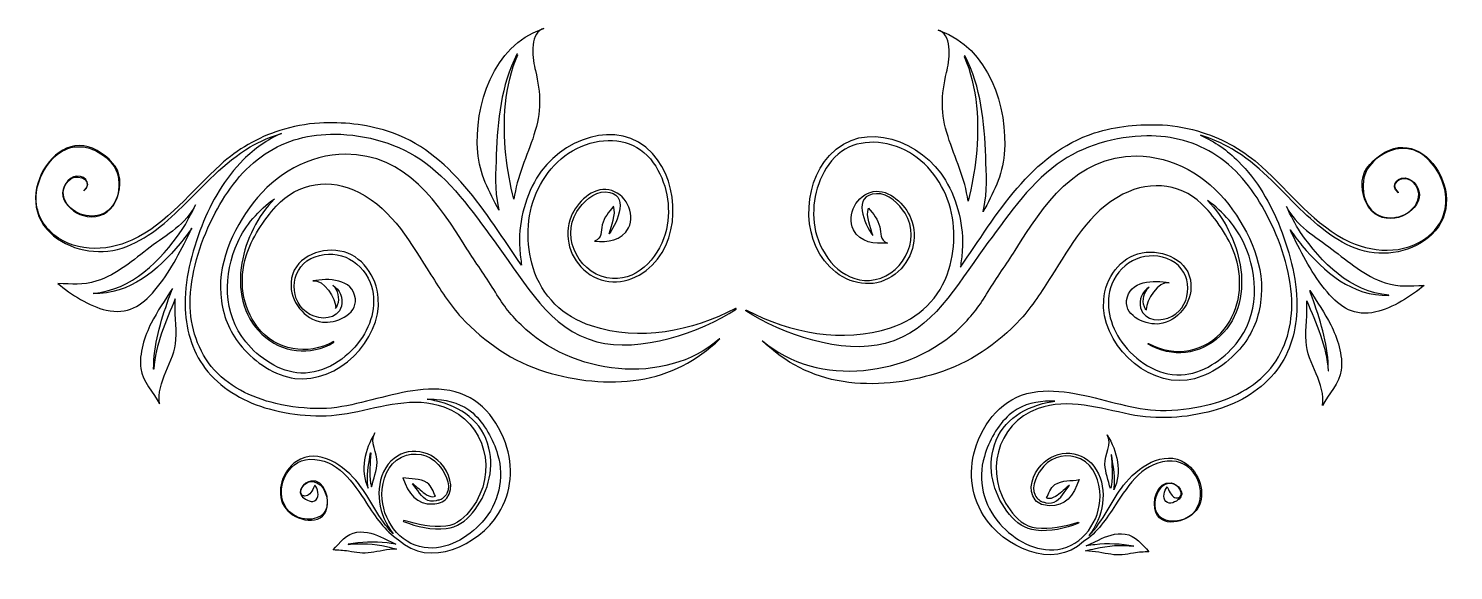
# Model space of a CAD drawing. Header units: centimetres. Extents: x -8.1 to 8.1, y -3.2 to 3.
import ezdxf

# ---------------------------------------------------------------- set-up
doc = ezdxf.new("R2010")
doc.units = ezdxf.units.CM
doc.header["$MEASUREMENT"] = 0
doc.layers.add('Camada 1', color=7, linetype='Continuous')

msp = doc.modelspace()

# ---------------------------------------------------------------- linework, layer by layer
at = {"layer": 'Camada 1'}
for points, knots in [([(-2.53358, 2.68954), (-2.68164, 2.3404), (-2.70881, 1.92852), (-2.66738, 1.55493), (-2.66738, 1.55493), (-2.64852, 1.38459), (-2.61944, 1.21555), (-2.5762, 1.04966), (-2.5762, 1.04966), (-2.54318, 1.30109), (-2.42626, 1.5416), (-2.3485, 1.78055), (-2.3485, 1.78055), (-2.26344, 2.04193), (-2.26934, 2.24516), (-2.33286, 2.51006), (-2.33286, 2.51006), (-2.36072, 2.62637), (-2.40485, 2.91733), (-2.25769, 2.98012), (-2.25769, 2.98012), (-2.80699, 2.79451), (-3.03033, 2.1116), (-2.9872, 1.58156), (-2.9872, 1.58156), (-2.96749, 1.33918), (-2.85798, 1.13193), (-2.74582, 0.92523), (-2.74582, 0.92523), (-2.74873, 0.93796), (-2.75172, 0.9506), (-2.75447, 0.96328), (-2.75447, 0.96328), (-2.79508, 1.15195), (-2.78387, 1.36087), (-2.77638, 1.55253), (-2.77638, 1.55253), (-2.76127, 1.94102), (-2.72389, 2.34348), (-2.54154, 2.69413), (-2.54154, 2.69413), (-2.53874, 2.69946), (-2.53128, 2.69489), (-2.53358, 2.68954)], [0, 0, 0, 0, 0.08333333, 0.08333333, 0.08333333, 0.08333333, 0.16666667, 0.16666667, 0.16666667, 0.16666667, 0.25, 0.25, 0.25, 0.25, 0.33333333, 0.33333333, 0.33333333, 0.33333333, 0.41666667, 0.41666667, 0.41666667, 0.41666667, 0.5, 0.5, 0.5, 0.5, 0.58333333, 0.58333333, 0.58333333, 0.58333333, 0.66666667, 0.66666667, 0.66666667, 0.66666667, 0.75, 0.75, 0.75, 0.75, 0.83333333, 0.83333333, 0.83333333, 0.83333333, 1, 1, 1, 1]), ([(-2.23646, 2.98744), (-2.244, 2.98556), (-2.25099, 2.98297), (-2.25771, 2.98011), (-2.25771, 2.98011), (-2.25064, 2.98252), (-2.24368, 2.98519), (-2.23646, 2.98744)], [0, 0, 0, 0, 0.33333333, 0.33333333, 0.33333333, 0.33333333, 1, 1, 1, 1]), ([(2.25768, 2.95968), (2.25096, 2.96254), (2.244, 2.9651), (2.23643, 2.96698), (2.23643, 2.96698), (2.24368, 2.96474), (2.25064, 2.96209), (2.25768, 2.95968)], [0, 0, 0, 0, 0.33333333, 0.33333333, 0.33333333, 0.33333333, 1, 1, 1, 1]), ([(2.54155, 2.67367), (2.72393, 2.32302), (2.76129, 1.92053), (2.77642, 1.53207), (2.77642, 1.53207), (2.78388, 1.34041), (2.79513, 1.13146), (2.75451, 0.94282), (2.75451, 0.94282), (2.75176, 0.93015), (2.74877, 0.91747), (2.74586, 0.9048), (2.74586, 0.9048), (2.85799, 1.11149), (2.9675, 1.31874), (2.98724, 1.56115), (2.98724, 1.56115), (3.03037, 2.09119), (2.80703, 2.77411), (2.2577, 2.95971), (2.2577, 2.95971), (2.40489, 2.89692), (2.36076, 2.60596), (2.33287, 2.48965), (2.33287, 2.48965), (2.26937, 2.22475), (2.26344, 2.02152), (2.34851, 1.76014), (2.34851, 1.76014), (2.4263, 1.52119), (2.54322, 1.28071), (2.57618, 1.02925), (2.57618, 1.02925), (2.61944, 1.19514), (2.64849, 1.36419), (2.66741, 1.53452), (2.66741, 1.53452), (2.70879, 1.90811), (2.68162, 2.31999), (2.53356, 2.66913), (2.53356, 2.66913), (2.53128, 2.67443), (2.53872, 2.67901), (2.54155, 2.67367)], [0, 0, 0, 0, 0.08333333, 0.08333333, 0.08333333, 0.08333333, 0.16666667, 0.16666667, 0.16666667, 0.16666667, 0.25, 0.25, 0.25, 0.25, 0.33333333, 0.33333333, 0.33333333, 0.33333333, 0.41666667, 0.41666667, 0.41666667, 0.41666667, 0.5, 0.5, 0.5, 0.5, 0.58333333, 0.58333333, 0.58333333, 0.58333333, 0.66666667, 0.66666667, 0.66666667, 0.66666667, 0.75, 0.75, 0.75, 0.75, 0.83333333, 0.83333333, 0.83333333, 0.83333333, 1, 1, 1, 1]), ([(-3.8846, -2.8167), (-4.04229, -2.71563), (-4.14775, -2.55482), (-4.24785, -2.4008), (-4.24785, -2.4008), (-4.39914, -2.16823), (-4.57879, -1.89148), (-4.89325, -1.9028), (-4.89325, -1.9028), (-5.15707, -1.91225), (-5.30005, -2.25377), (-5.15543, -2.46147), (-5.15543, -2.46147), (-5.07664, -2.57479), (-4.88722, -2.62043), (-4.76895, -2.54648), (-4.76895, -2.54648), (-4.66785, -2.48346), (-4.68362, -2.33571), (-4.73376, -2.24618), (-4.73376, -2.24618), (-4.76337, -2.19329), (-4.81528, -2.15088), (-4.87833, -2.15609), (-4.87833, -2.15609), (-4.93201, -2.16046), (-4.98287, -2.20647), (-4.99234, -2.2584), (-4.99234, -2.2584), (-5.00247, -2.31394), (-4.95625, -2.32883), (-4.91958, -2.31473), (-4.91958, -2.31473), (-4.88045, -2.29975), (-4.85174, -2.23046), (-4.8355, -2.19556), (-4.8355, -2.19556), (-4.83524, -2.19585), (-4.83497, -2.19614), (-4.83473, -2.19635), (-4.83473, -2.19635), (-4.80163, -2.23299), (-4.77943, -2.32258), (-4.8193, -2.36103), (-4.8193, -2.36103), (-4.8665, -2.40664), (-4.93259, -2.36296), (-4.97427, -2.33156), (-4.97427, -2.33156), (-4.97239, -2.33235), (-4.97072, -2.33357), (-4.96927, -2.335), (-4.96927, -2.335), (-5.0501, -2.26753), (-4.95615, -2.16199), (-4.8791, -2.14916), (-4.8791, -2.14916), (-4.71699, -2.12212), (-4.65701, -2.37705), (-4.70659, -2.48724), (-4.70659, -2.48724), (-4.79419, -2.68176), (-5.10082, -2.57947), (-5.18366, -2.4361), (-5.18366, -2.4361), (-5.28129, -2.26722), (-5.19946, -2.02996), (-5.04399, -1.92702), (-5.04399, -1.92702), (-4.79126, -1.75959), (-4.49186, -1.98139), (-4.33935, -2.17745), (-4.33935, -2.17745), (-4.20896, -2.34504), (-4.10763, -2.5884), (-3.94684, -2.74837), (-3.94684, -2.74837), (-4.11056, -2.54155), (-4.16843, -2.23455), (-4.03058, -2.0006), (-4.03058, -2.0006), (-3.89173, -1.76501), (-3.58026, -1.75533), (-3.40436, -1.94834), (-3.40436, -1.94834), (-3.3139, -2.04769), (-3.24281, -2.22546), (-3.33795, -2.34392), (-3.33795, -2.34392), (-3.37594, -2.39112), (-3.43788, -2.40671), (-3.49731, -2.40922), (-3.49731, -2.40922), (-3.67866, -2.42123), (-3.77287, -2.29272), (-3.83669, -2.11275), (-3.83669, -2.11275), (-3.74872, -2.12979), (-3.64241, -2.11471), (-3.56163, -2.17003), (-3.56163, -2.17003), (-3.5057, -2.20826), (-3.4944, -2.27123), (-3.46625, -2.32037), (-3.46625, -2.32037), (-3.47519, -2.32511), (-3.48451, -2.32831), (-3.49459, -2.32836), (-3.49459, -2.32836), (-3.52703, -2.32886), (-3.56134, -2.3105), (-3.58701, -2.29201), (-3.58701, -2.29201), (-3.63514, -2.25722), (-3.67676, -2.21473), (-3.72361, -2.1784), (-3.72361, -2.1784), (-3.72448, -2.17776), (-3.72573, -2.17882), (-3.72504, -2.17972), (-3.72504, -2.17972), (-3.67466, -2.23896), (-3.62781, -2.33921), (-3.55137, -2.36953), (-3.55137, -2.36953), (-3.51324, -2.38464), (-3.4658, -2.38294), (-3.43008, -2.36384), (-3.43008, -2.36384), (-3.43008, -2.36384), (-3.43161, -2.3699), (-3.43161, -2.3699), (-3.43161, -2.3699), (-3.39203, -2.35635), (-3.35845, -2.33077), (-3.33837, -2.29084), (-3.33837, -2.29084), (-3.28347, -2.18202), (-3.36343, -2.03867), (-3.43579, -1.9599), (-3.43579, -1.9599), (-3.54461, -1.84142), (-3.70654, -1.80993), (-3.85169, -1.87833), (-3.85169, -1.87833), (-4.0107, -1.95323), (-4.07338, -2.13783), (-4.07362, -2.30203), (-4.07362, -2.30203), (-4.07399, -2.58251), (-3.87875, -2.86292), (-3.59406, -2.90449), (-3.59406, -2.90449), (-3.34509, -2.94095), (-3.09601, -2.79408), (-2.93623, -2.61493), (-2.93623, -2.61493), (-2.74946, -2.40546), (-2.68093, -2.11775), (-2.76068, -1.84848), (-2.76068, -1.84848), (-2.81212, -1.67483), (-2.90845, -1.49873), (-3.04413, -1.37686), (-3.04413, -1.37686), (-3.15647, -1.27589), (-3.3071, -1.23256), (-3.45492, -1.2229), (-3.45492, -1.2229), (-3.49045, -1.22055), (-3.52593, -1.22007), (-3.56147, -1.22062), (-3.56147, -1.22062), (-3.53226, -1.2252), (-3.50334, -1.23073), (-3.47463, -1.2371), (-3.47463, -1.2371), (-3.1756, -1.30272), (-2.9348, -1.46737), (-2.86011, -1.77471), (-2.86011, -1.77471), (-2.7969, -2.03464), (-2.87916, -2.30655), (-3.04683, -2.51025), (-3.04683, -2.51025), (-3.12205, -2.60177), (-3.22458, -2.67466), (-3.34425, -2.68821), (-3.34425, -2.68821), (-3.5034, -2.70625), (-3.68199, -2.66911), (-3.82844, -2.60682), (-3.82844, -2.60682), (-3.83535, -2.60391), (-3.83074, -2.59423), (-3.82386, -2.59629), (-3.82386, -2.59629), (-3.66844, -2.64347), (-3.51088, -2.67768), (-3.34756, -2.6609), (-3.34756, -2.6609), (-3.22209, -2.64799), (-3.12362, -2.55321), (-3.05228, -2.45656), (-3.05228, -2.45656), (-2.75698, -2.05701), (-2.88826, -1.48101), (-3.37105, -1.30668), (-3.37105, -1.30668), (-3.71255, -1.18338), (-4.0719, -1.3052), (-4.41073, -1.37248), (-4.41073, -1.37248), (-4.72521, -1.43492), (-5.04425, -1.41595), (-5.35339, -1.33099), (-5.35339, -1.33099), (-5.61829, -1.25826), (-5.86943, -1.12131), (-6.04745, -0.9089), (-6.04745, -0.9089), (-6.21512, -0.70895), (-6.29502, -0.45567), (-6.3064, -0.19746), (-6.3064, -0.19746), (-6.32042, 0.12221), (-6.23168, 0.44905), (-6.11704, 0.74454), (-6.11704, 0.74454), (-6.00898, 1.02301), (-5.8559, 1.28646), (-5.64378, 1.49871), (-5.64378, 1.49871), (-5.51924, 1.6233), (-5.37335, 1.72427), (-5.21399, 1.79663), (-5.21399, 1.79663), (-5.33723, 1.75959), (-5.45574, 1.70728), (-5.56731, 1.64285), (-5.56731, 1.64285), (-5.86708, 1.46976), (-6.09539, 1.20102), (-6.34111, 0.96269), (-6.34111, 0.96269), (-6.5495, 0.76063), (-6.78669, 0.55174), (-7.07541, 0.48009), (-7.07541, 0.48009), (-7.3528, 0.4113), (-7.68543, 0.49049), (-7.87591, 0.71028), (-7.87591, 0.71028), (-8.08337, 0.94962), (-8.01855, 1.29972), (-7.81183, 1.51668), (-7.81183, 1.51668), (-7.71946, 1.61368), (-7.59186, 1.67075), (-7.45742, 1.65548), (-7.45742, 1.65548), (-7.32359, 1.64024), (-7.17704, 1.53102), (-7.10081, 1.42352), (-7.10081, 1.42352), (-7.01778, 1.30642), (-7.04128, 1.13854), (-7.09914, 1.01656), (-7.09914, 1.01656), (-7.1578, 0.89297), (-7.28641, 0.83297), (-7.4186, 0.85426), (-7.4186, 0.85426), (-7.52811, 0.87196), (-7.63633, 0.94607), (-7.68242, 1.04783), (-7.68242, 1.04783), (-7.72605, 1.14395), (-7.66625, 1.26074), (-7.57391, 1.30194), (-7.57391, 1.30194), (-7.46697, 1.3497), (-7.34859, 1.22807), (-7.45464, 1.14351), (-7.45464, 1.14351), (-7.45655, 1.14198), (-7.45879, 1.1451), (-7.45684, 1.14663), (-7.45684, 1.14663), (-7.33532, 1.24431), (-7.50084, 1.34319), (-7.59913, 1.28316), (-7.59913, 1.28316), (-7.68951, 1.22794), (-7.71197, 1.11311), (-7.66419, 1.0244), (-7.66419, 1.0244), (-7.5813, 0.87031), (-7.3577, 0.81239), (-7.21088, 0.89975), (-7.21088, 0.89975), (-7.03723, 1.00312), (-7.01123, 1.29565), (-7.12889, 1.44532), (-7.12889, 1.44532), (-7.24568, 1.59388), (-7.45255, 1.69104), (-7.6361, 1.62537), (-7.6361, 1.62537), (-7.81599, 1.56089), (-7.93315, 1.37163), (-7.98019, 1.19553), (-7.98019, 1.19553), (-8.0289, 1.01305), (-7.97466, 0.82239), (-7.84261, 0.68951), (-7.84261, 0.68951), (-7.59914, 0.44453), (-7.20377, 0.44792), (-6.90974, 0.58418), (-6.90974, 0.58418), (-6.50977, 0.76962), (-6.22717, 1.15096), (-5.90625, 1.43999), (-5.90625, 1.43999), (-5.71138, 1.61549), (-5.48337, 1.75133), (-5.23236, 1.82829), (-5.23236, 1.82829), (-5.0861, 1.87314), (-4.93457, 1.90666), (-4.78127, 1.91341), (-4.78127, 1.91341), (-4.51523, 1.92508), (-4.26438, 1.9028), (-4.00988, 1.82173), (-4.00988, 1.82173), (-3.29135, 1.59281), (-2.89387, 0.8828), (-2.49117, 0.30022), (-2.49117, 0.30022), (-2.49654, 0.36224), (-2.50562, 0.42412), (-2.50993, 0.48635), (-2.50993, 0.48635), (-2.52917, 0.76255), (-2.45942, 1.04952), (-2.31861, 1.28756), (-2.31861, 1.28756), (-2.0608, 1.72333), (-1.3954, 1.99392), (-1.00498, 1.56804), (-1.00498, 1.56804), (-0.68211, 1.21583), (-0.68166, 0.54204), (-1.07565, 0.24078), (-1.07565, 0.24078), (-1.2798, 0.0847), (-1.54222, 0.05959), (-1.75076, 0.22096), (-1.75076, 0.22096), (-1.93838, 0.36614), (-2.02056, 0.63421), (-1.92806, 0.85297), (-1.92806, 0.85297), (-1.86207, 1.00897), (-1.68427, 1.19084), (-1.49872, 1.15605), (-1.49872, 1.15605), (-1.31682, 1.12181), (-1.18908, 0.89419), (-1.27639, 0.72338), (-1.27639, 0.72338), (-1.35164, 0.57609), (-1.51298, 0.55952), (-1.66038, 0.57275), (-1.66038, 0.57275), (-1.57066, 0.60738), (-1.59246, 0.68266), (-1.57465, 0.75727), (-1.57465, 0.75727), (-1.5538, 0.84469), (-1.50329, 0.89991), (-1.44625, 0.96944), (-1.44625, 0.96944), (-1.41376, 0.87133), (-1.47038, 0.75201), (-1.49536, 0.65721), (-1.49536, 0.65721), (-1.39805, 0.7904), (-1.25644, 1.11917), (-1.53703, 1.13304), (-1.53703, 1.13304), (-1.67284, 1.13979), (-1.79497, 1.01451), (-1.86165, 0.91), (-1.86165, 0.91), (-2.05821, 0.60232), (-1.81564, 0.1698), (-1.45795, 0.14901), (-1.45795, 0.14901), (-1.14201, 0.1307), (-0.91042, 0.42648), (-0.84674, 0.70519), (-0.84674, 0.70519), (-0.78813, 0.96189), (-0.84301, 1.24936), (-0.99485, 1.46436), (-0.99485, 1.46436), (-1.16519, 1.70553), (-1.43845, 1.76001), (-1.71134, 1.68444), (-1.71134, 1.68444), (-1.99653, 1.60551), (-2.20828, 1.38374), (-2.32419, 1.11807), (-2.32419, 1.11807), (-2.43854, 0.85579), (-2.44045, 0.54152), (-2.35798, 0.2705), (-2.35798, 0.2705), (-2.25974, -0.05227), (-2.01643, -0.28452), (-1.697, -0.389), (-1.697, -0.389), (-1.14892, -0.56828), (-0.56223, -0.44959), (-0.0609, -0.18942), (-0.0609, -0.18942), (-0.05566, -0.18662), (-0.05124, -0.19397), (-0.05616, -0.1973), (-0.05616, -0.1973), (-0.45769, -0.46702), (-1.1559, -0.69517), (-1.63641, -0.56801), (-1.63641, -0.56801), (-2.18103, -0.42389), (-2.44471, 0.09691), (-2.7552, 0.51379), (-2.7552, 0.51379), (-3.00454, 0.84862), (-3.2477, 1.21925), (-3.58888, 1.46857), (-3.58888, 1.46857), (-3.87614, 1.67849), (-4.25145, 1.78419), (-4.60549, 1.78813), (-4.60549, 1.78813), (-4.8914, 1.79138), (-5.16051, 1.72222), (-5.39969, 1.56292), (-5.39969, 1.56292), (-5.64647, 1.39851), (-5.82921, 1.15308), (-5.96526, 0.89313), (-5.96526, 0.89313), (-6.11933, 0.5987), (-6.23556, 0.26115), (-6.24794, -0.07281), (-6.24794, -0.07281), (-6.25821, -0.35038), (-6.18584, -0.62994), (-6.00931, -0.84804), (-6.00931, -0.84804), (-5.82664, -1.07365), (-5.55579, -1.20226), (-5.27856, -1.26886), (-5.27856, -1.26886), (-5.10939, -1.30958), (-4.93262, -1.32815), (-4.75876, -1.32747), (-4.75876, -1.32747), (-4.60551, -1.32699), (-4.45332, -1.29178), (-4.30495, -1.25691), (-4.30495, -1.25691), (-3.99951, -1.1851), (-3.68657, -1.07911), (-3.36862, -1.11321), (-3.36862, -1.11321), (-3.01617, -1.1511), (-2.78902, -1.39552), (-2.67279, -1.71728), (-2.67279, -1.71728), (-2.57529, -1.98705), (-2.60045, -2.27502), (-2.75232, -2.51944), (-2.75232, -2.51944), (-2.97647, -2.88031), (-3.5377, -3.14452), (-3.8846, -2.8167)], [0, 0, 0, 0, 0.00806452, 0.00806452, 0.00806452, 0.00806452, 0.01612903, 0.01612903, 0.01612903, 0.01612903, 0.02419355, 0.02419355, 0.02419355, 0.02419355, 0.03225806, 0.03225806, 0.03225806, 0.03225806, 0.04032258, 0.04032258, 0.04032258, 0.04032258, 0.0483871, 0.0483871, 0.0483871, 0.0483871, 0.05645161, 0.05645161, 0.05645161, 0.05645161, 0.06451613, 0.06451613, 0.06451613, 0.06451613, 0.07258065, 0.07258065, 0.07258065, 0.07258065, 0.08064516, 0.08064516, 0.08064516, 0.08064516, 0.08870968, 0.08870968, 0.08870968, 0.08870968, 0.09677419, 0.09677419, 0.09677419, 0.09677419, 0.10483871, 0.10483871, 0.10483871, 0.10483871, 0.11290323, 0.11290323, 0.11290323, 0.11290323, 0.12096774, 0.12096774, 0.12096774, 0.12096774, 0.12903226, 0.12903226, 0.12903226, 0.12903226, 0.13709677, 0.13709677, 0.13709677, 0.13709677, 0.14516129, 0.14516129, 0.14516129, 0.14516129, 0.15322581, 0.15322581, 0.15322581, 0.15322581, 0.16129032, 0.16129032, 0.16129032, 0.16129032, 0.16935484, 0.16935484, 0.16935484, 0.16935484, 0.17741935, 0.17741935, 0.17741935, 0.17741935, 0.18548387, 0.18548387, 0.18548387, 0.18548387, 0.19354839, 0.19354839, 0.19354839, 0.19354839, 0.2016129, 0.2016129, 0.2016129, 0.2016129, 0.20967742, 0.20967742, 0.20967742, 0.20967742, 0.21774194, 0.21774194, 0.21774194, 0.21774194, 0.22580645, 0.22580645, 0.22580645, 0.22580645, 0.23387097, 0.23387097, 0.23387097, 0.23387097, 0.24193548, 0.24193548, 0.24193548, 0.24193548, 0.25, 0.25, 0.25, 0.25, 0.25806452, 0.25806452, 0.25806452, 0.25806452, 0.26612903, 0.26612903, 0.26612903, 0.26612903, 0.27419355, 0.27419355, 0.27419355, 0.27419355, 0.28225806, 0.28225806, 0.28225806, 0.28225806, 0.29032258, 0.29032258, 0.29032258, 0.29032258, 0.2983871, 0.2983871, 0.2983871, 0.2983871, 0.30645161, 0.30645161, 0.30645161, 0.30645161, 0.31451613, 0.31451613, 0.31451613, 0.31451613, 0.32258065, 0.32258065, 0.32258065, 0.32258065, 0.33064516, 0.33064516, 0.33064516, 0.33064516, 0.33870968, 0.33870968, 0.33870968, 0.33870968, 0.34677419, 0.34677419, 0.34677419, 0.34677419, 0.35483871, 0.35483871, 0.35483871, 0.35483871, 0.36290323, 0.36290323, 0.36290323, 0.36290323, 0.37096774, 0.37096774, 0.37096774, 0.37096774, 0.37903226, 0.37903226, 0.37903226, 0.37903226, 0.38709677, 0.38709677, 0.38709677, 0.38709677, 0.39516129, 0.39516129, 0.39516129, 0.39516129, 0.40322581, 0.40322581, 0.40322581, 0.40322581, 0.41129032, 0.41129032, 0.41129032, 0.41129032, 0.41935484, 0.41935484, 0.41935484, 0.41935484, 0.42741935, 0.42741935, 0.42741935, 0.42741935, 0.43548387, 0.43548387, 0.43548387, 0.43548387, 0.44354839, 0.44354839, 0.44354839, 0.44354839, 0.4516129, 0.4516129, 0.4516129, 0.4516129, 0.45967742, 0.45967742, 0.45967742, 0.45967742, 0.46774194, 0.46774194, 0.46774194, 0.46774194, 0.47580645, 0.47580645, 0.47580645, 0.47580645, 0.48387097, 0.48387097, 0.48387097, 0.48387097, 0.49193548, 0.49193548, 0.49193548, 0.49193548, 0.5, 0.5, 0.5, 0.5, 0.50806452, 0.50806452, 0.50806452, 0.50806452, 0.51612903, 0.51612903, 0.51612903, 0.51612903, 0.52419355, 0.52419355, 0.52419355, 0.52419355, 0.53225806, 0.53225806, 0.53225806, 0.53225806, 0.54032258, 0.54032258, 0.54032258, 0.54032258, 0.5483871, 0.5483871, 0.5483871, 0.5483871, 0.55645161, 0.55645161, 0.55645161, 0.55645161, 0.56451613, 0.56451613, 0.56451613, 0.56451613, 0.57258065, 0.57258065, 0.57258065, 0.57258065, 0.58064516, 0.58064516, 0.58064516, 0.58064516, 0.58870968, 0.58870968, 0.58870968, 0.58870968, 0.59677419, 0.59677419, 0.59677419, 0.59677419, 0.60483871, 0.60483871, 0.60483871, 0.60483871, 0.61290323, 0.61290323, 0.61290323, 0.61290323, 0.62096774, 0.62096774, 0.62096774, 0.62096774, 0.62903226, 0.62903226, 0.62903226, 0.62903226, 0.63709677, 0.63709677, 0.63709677, 0.63709677, 0.64516129, 0.64516129, 0.64516129, 0.64516129, 0.65322581, 0.65322581, 0.65322581, 0.65322581, 0.66129032, 0.66129032, 0.66129032, 0.66129032, 0.66935484, 0.66935484, 0.66935484, 0.66935484, 0.67741935, 0.67741935, 0.67741935, 0.67741935, 0.68548387, 0.68548387, 0.68548387, 0.68548387, 0.69354839, 0.69354839, 0.69354839, 0.69354839, 0.7016129, 0.7016129, 0.7016129, 0.7016129, 0.70967742, 0.70967742, 0.70967742, 0.70967742, 0.71774194, 0.71774194, 0.71774194, 0.71774194, 0.72580645, 0.72580645, 0.72580645, 0.72580645, 0.73387097, 0.73387097, 0.73387097, 0.73387097, 0.74193548, 0.74193548, 0.74193548, 0.74193548, 0.75, 0.75, 0.75, 0.75, 0.75806452, 0.75806452, 0.75806452, 0.75806452, 0.76612903, 0.76612903, 0.76612903, 0.76612903, 0.77419355, 0.77419355, 0.77419355, 0.77419355, 0.78225806, 0.78225806, 0.78225806, 0.78225806, 0.79032258, 0.79032258, 0.79032258, 0.79032258, 0.7983871, 0.7983871, 0.7983871, 0.7983871, 0.80645161, 0.80645161, 0.80645161, 0.80645161, 0.81451613, 0.81451613, 0.81451613, 0.81451613, 0.82258065, 0.82258065, 0.82258065, 0.82258065, 0.83064516, 0.83064516, 0.83064516, 0.83064516, 0.83870968, 0.83870968, 0.83870968, 0.83870968, 0.84677419, 0.84677419, 0.84677419, 0.84677419, 0.85483871, 0.85483871, 0.85483871, 0.85483871, 0.86290323, 0.86290323, 0.86290323, 0.86290323, 0.87096774, 0.87096774, 0.87096774, 0.87096774, 0.87903226, 0.87903226, 0.87903226, 0.87903226, 0.88709677, 0.88709677, 0.88709677, 0.88709677, 0.89516129, 0.89516129, 0.89516129, 0.89516129, 0.90322581, 0.90322581, 0.90322581, 0.90322581, 0.91129032, 0.91129032, 0.91129032, 0.91129032, 0.91935484, 0.91935484, 0.91935484, 0.91935484, 0.92741935, 0.92741935, 0.92741935, 0.92741935, 0.93548387, 0.93548387, 0.93548387, 0.93548387, 0.94354839, 0.94354839, 0.94354839, 0.94354839, 0.9516129, 0.9516129, 0.9516129, 0.9516129, 0.95967742, 0.95967742, 0.95967742, 0.95967742, 0.96774194, 0.96774194, 0.96774194, 0.96774194, 0.97580645, 0.97580645, 0.97580645, 0.97580645, 0.98387097, 0.98387097, 0.98387097, 0.98387097, 1, 1, 1, 1]), ([(3.8846, -2.83715), (4.04232, -2.73611), (4.14773, -2.57527), (4.24785, -2.42128), (4.24785, -2.42128), (4.39911, -2.18874), (4.57879, -1.91188), (4.89325, -1.92323), (4.89325, -1.92323), (5.15704, -1.9327), (5.30005, -2.2742), (5.15543, -2.48195), (5.15543, -2.48195), (5.07661, -2.59527), (4.8872, -2.64089), (4.76895, -2.56699), (4.76895, -2.56699), (4.66785, -2.50391), (4.6836, -2.3562), (4.73373, -2.26663), (4.73373, -2.26663), (4.76339, -2.21379), (4.81525, -2.17133), (4.87832, -2.17649), (4.87832, -2.17649), (4.932, -2.18091), (4.98288, -2.22697), (4.99236, -2.27886), (4.99236, -2.27886), (5.00247, -2.33437), (4.95627, -2.34929), (4.91955, -2.33519), (4.91955, -2.33519), (4.88044, -2.32019), (4.85174, -2.25095), (4.83549, -2.21602), (4.83549, -2.21602), (4.83523, -2.21631), (4.83496, -2.21658), (4.83475, -2.21681), (4.83475, -2.21681), (4.80165, -2.25348), (4.77943, -2.34304), (4.8193, -2.38151), (4.8193, -2.38151), (4.8665, -2.4271), (4.93259, -2.38339), (4.97427, -2.35201), (4.97427, -2.35201), (4.97239, -2.35278), (4.97072, -2.35399), (4.96927, -2.3555), (4.96927, -2.3555), (5.0501, -2.288), (4.95617, -2.18238), (4.8791, -2.1696), (4.8791, -2.1696), (4.71702, -2.14256), (4.65704, -2.39749), (4.70664, -2.50768), (4.70664, -2.50768), (4.79422, -2.7022), (5.10084, -2.59997), (5.18368, -2.45654), (5.18368, -2.45654), (5.28126, -2.2876), (5.1995, -2.05035), (5.04401, -1.94746), (5.04401, -1.94746), (4.79125, -1.78003), (4.49188, -2.00183), (4.33937, -2.19789), (4.33937, -2.19789), (4.20898, -2.36542), (4.10759, -2.60884), (3.94683, -2.76881), (3.94683, -2.76881), (4.11055, -2.56199), (4.16845, -2.25504), (4.03057, -2.02104), (4.03057, -2.02104), (3.89174, -1.78545), (3.58022, -1.77577), (3.40433, -1.96878), (3.40433, -1.96878), (3.3139, -2.06816), (3.2428, -2.2459), (3.33795, -2.36436), (3.33795, -2.36436), (3.37592, -2.41156), (3.43786, -2.42715), (3.49728, -2.42966), (3.49728, -2.42966), (3.67863, -2.44167), (3.77287, -2.31314), (3.83669, -2.13319), (3.83669, -2.13319), (3.74872, -2.15026), (3.64241, -2.13515), (3.5616, -2.19047), (3.5616, -2.19047), (3.50567, -2.2287), (3.49437, -2.29165), (3.46624, -2.34081), (3.46624, -2.34081), (3.47518, -2.34555), (3.4845, -2.34875), (3.49458, -2.34885), (3.49458, -2.34885), (3.52699, -2.3493), (3.56131, -2.33094), (3.587, -2.31244), (3.587, -2.31244), (3.6351, -2.2777), (3.67675, -2.23516), (3.72358, -2.19883), (3.72358, -2.19883), (3.72445, -2.19822), (3.7257, -2.19928), (3.72501, -2.20018), (3.72501, -2.20018), (3.67466, -2.25942), (3.62778, -2.35964), (3.55136, -2.39002), (3.55136, -2.39002), (3.51323, -2.40513), (3.46582, -2.40341), (3.43007, -2.38428), (3.43007, -2.38428), (3.43007, -2.38428), (3.4316, -2.39034), (3.4316, -2.39034), (3.4316, -2.39034), (3.39204, -2.37685), (3.35844, -2.35116), (3.33833, -2.31128), (3.33833, -2.31128), (3.28346, -2.20243), (3.36339, -2.05913), (3.43578, -1.98034), (3.43578, -1.98034), (3.54458, -1.86186), (3.70655, -1.83035), (3.85168, -1.89877), (3.85168, -1.89877), (4.01069, -1.97365), (4.0734, -2.15827), (4.07361, -2.32245), (4.07361, -2.32245), (4.07401, -2.60296), (3.87874, -2.88334), (3.59408, -2.92493), (3.59408, -2.92493), (3.34511, -2.96136), (3.09605, -2.81452), (2.93627, -2.6354), (2.93627, -2.6354), (2.7495, -2.4259), (2.681, -2.13817), (2.76069, -1.86893), (2.76069, -1.86893), (2.81213, -1.69528), (2.90849, -1.51918), (3.04414, -1.39731), (3.04414, -1.39731), (3.15648, -1.29634), (3.30711, -1.25303), (3.45496, -1.24335), (3.45496, -1.24335), (3.49049, -1.241), (3.52597, -1.24052), (3.56148, -1.24107), (3.56148, -1.24107), (3.53227, -1.24565), (3.50338, -1.25118), (3.47467, -1.25755), (3.47467, -1.25755), (3.17564, -1.32317), (2.93481, -1.48782), (2.86012, -1.79516), (2.86012, -1.79516), (2.79691, -2.05514), (2.87917, -2.32695), (3.04686, -2.5307), (3.04686, -2.5307), (3.12205, -2.62219), (3.22461, -2.69511), (3.34425, -2.70861), (3.34425, -2.70861), (3.50345, -2.72671), (3.68202, -2.68956), (3.82841, -2.62728), (3.82841, -2.62728), (3.83534, -2.62437), (3.83076, -2.61466), (3.82386, -2.61675), (3.82386, -2.61675), (3.66844, -2.66393), (3.51086, -2.69814), (3.34753, -2.68133), (3.34753, -2.68133), (3.22206, -2.66844), (3.12359, -2.57364), (3.05225, -2.47702), (3.05225, -2.47702), (2.75695, -2.07742), (2.88823, -1.50147), (3.37102, -1.32714), (3.37102, -1.32714), (3.71254, -1.20382), (4.07187, -1.32563), (4.41073, -1.39289), (4.41073, -1.39289), (4.72519, -1.45536), (5.04425, -1.43639), (5.35341, -1.35143), (5.35341, -1.35143), (5.61828, -1.2787), (5.86945, -1.14175), (6.04744, -0.92934), (6.04744, -0.92934), (6.21508, -0.72939), (6.29501, -0.47608), (6.30636, -0.2179), (6.30636, -0.2179), (6.32038, 0.10177), (6.23167, 0.42864), (6.11705, 0.7241), (6.11705, 0.7241), (6.00897, 1.00257), (5.85588, 1.26602), (5.64376, 1.47827), (5.64376, 1.47827), (5.51922, 1.60286), (5.3733, 1.70383), (5.21394, 1.77619), (5.21394, 1.77619), (5.33718, 1.73915), (5.45569, 1.68687), (5.56726, 1.62239), (5.56726, 1.62239), (5.86701, 1.44933), (6.09532, 1.18056), (6.34106, 0.94225), (6.34106, 0.94225), (6.54945, 0.74019), (6.78659, 0.53127), (7.07533, 0.45962), (7.07533, 0.45962), (7.35272, 0.39083), (7.68538, 0.47004), (7.87583, 0.68986), (7.87583, 0.68986), (8.08332, 0.92915), (8.01849, 1.27922), (7.81175, 1.4962), (7.81175, 1.4962), (7.71941, 1.59322), (7.5918, 1.65027), (7.45734, 1.63503), (7.45734, 1.63503), (7.32351, 1.61982), (7.17696, 1.5106), (7.10073, 1.40307), (7.10073, 1.40307), (7.01768, 1.28597), (7.04117, 1.11811), (7.09906, 0.99611), (7.09906, 0.99611), (7.15772, 0.87252), (7.28631, 0.81252), (7.41849, 0.83387), (7.41849, 0.83387), (7.52803, 0.85152), (7.63622, 0.92565), (7.68231, 1.02741), (7.68231, 1.02741), (7.72594, 1.12353), (7.66614, 1.24029), (7.5738, 1.28152), (7.5738, 1.28152), (7.46688, 1.32928), (7.34851, 1.20765), (7.45453, 1.12309), (7.45453, 1.12309), (7.45641, 1.12156), (7.45866, 1.12468), (7.45673, 1.12621), (7.45673, 1.12621), (7.33521, 1.22387), (7.50073, 1.32277), (7.59902, 1.26274), (7.59902, 1.26274), (7.6894, 1.20752), (7.71186, 1.09269), (7.66411, 1.00395), (7.66411, 1.00395), (7.58122, 0.84988), (7.35759, 0.79199), (7.21077, 0.87936), (7.21077, 0.87936), (7.03712, 0.98276), (7.01112, 1.27523), (7.1288, 1.42493), (7.1288, 1.42493), (7.24556, 1.57349), (7.45246, 1.67062), (7.63598, 1.60495), (7.63598, 1.60495), (7.81592, 1.5405), (7.93303, 1.35121), (7.9801, 1.17513), (7.9801, 1.17513), (8.02881, 0.99262), (7.97457, 0.80196), (7.84252, 0.66911), (7.84252, 0.66911), (7.59905, 0.42411), (7.20368, 0.42752), (6.90968, 0.56378), (6.90968, 0.56378), (6.50974, 0.74912), (6.22711, 1.13046), (5.90619, 1.4195), (5.90619, 1.4195), (5.71135, 1.595), (5.48331, 1.73084), (5.23227, 1.8078), (5.23227, 1.8078), (5.08603, 1.85262), (4.93448, 1.88614), (4.78116, 1.89289), (4.78116, 1.89289), (4.51517, 1.90456), (4.2643, 1.88228), (4.00977, 1.80121), (4.00977, 1.80121), (3.29129, 1.57229), (2.89376, 0.86226), (2.49111, 0.2797), (2.49111, 0.2797), (2.49648, 0.34169), (2.50556, 0.4036), (2.50987, 0.46581), (2.50987, 0.46581), (2.52911, 0.74204), (2.45936, 1.029), (2.31855, 1.26705), (2.31855, 1.26705), (2.06071, 1.70285), (1.39534, 1.97341), (1.00489, 1.54753), (1.00489, 1.54753), (0.68207, 1.19532), (0.68157, 0.5215), (1.07559, 0.22025), (1.07559, 0.22025), (1.27977, 0.06417), (1.54216, 0.03906), (1.7507, 0.20043), (1.7507, 0.20043), (1.93834, 0.34561), (2.0205, 0.61368), (1.928, 0.83247), (1.928, 0.83247), (1.86201, 0.98847), (1.68424, 1.17034), (1.49866, 1.13555), (1.49866, 1.13555), (1.31671, 1.10129), (1.18904, 0.87367), (1.2763, 0.70285), (1.2763, 0.70285), (1.35155, 0.55556), (1.51292, 0.53894), (1.66029, 0.55222), (1.66029, 0.55222), (1.57054, 0.58685), (1.59237, 0.66215), (1.57456, 0.73674), (1.57456, 0.73674), (1.55374, 0.82421), (1.5032, 0.87932), (1.44618, 0.94894), (1.44618, 0.94894), (1.41369, 0.85083), (1.47028, 0.73143), (1.49529, 0.63671), (1.49529, 0.63671), (1.39798, 0.76982), (1.25637, 1.09862), (1.53696, 1.11251), (1.53696, 1.11251), (1.67274, 1.11923), (1.79488, 0.994), (1.86158, 0.88949), (1.86158, 0.88949), (2.05809, 0.58181), (1.81552, 0.14927), (1.45785, 0.12847), (1.45785, 0.12847), (1.14191, 0.11016), (0.91032, 0.40594), (0.84664, 0.68465), (0.84664, 0.68465), (0.78803, 0.94138), (0.84296, 1.22885), (0.99478, 1.44385), (0.99478, 1.44385), (1.16509, 1.68502), (1.43838, 1.7395), (1.71125, 1.66393), (1.71125, 1.66393), (1.99644, 1.58498), (2.20814, 1.36323), (2.32408, 1.09754), (2.32408, 1.09754), (2.43841, 0.83528), (2.44034, 0.52101), (2.35787, 0.25005), (2.35787, 0.25005), (2.25963, -0.07274), (2.01632, -0.30499), (1.69686, -0.4095), (1.69686, -0.4095), (1.14878, -0.58881), (0.56211, -0.47009), (0.06081, -0.2099), (0.06081, -0.2099), (0.05552, -0.20715), (0.05115, -0.21445), (0.05607, -0.21778), (0.05607, -0.21778), (0.45763, -0.48752), (1.15576, -0.71567), (1.63632, -0.58851), (1.63632, -0.58851), (2.18094, -0.44439), (2.4446, 0.07641), (2.75508, 0.49329), (2.75508, 0.49329), (3.0044, 0.82812), (3.24755, 1.19875), (3.58876, 1.44807), (3.58876, 1.44807), (3.87602, 1.65799), (4.25136, 1.76367), (4.60534, 1.76766), (4.60534, 1.76766), (4.89128, 1.77091), (5.16041, 1.70175), (5.39957, 1.54242), (5.39957, 1.54242), (5.64635, 1.37801), (5.82912, 1.13255), (5.9652, 0.87263), (5.9652, 0.87263), (6.11921, 0.5782), (6.23547, 0.24067), (6.24785, -0.09326), (6.24785, -0.09326), (6.25814, -0.37086), (6.18575, -0.65042), (6.00922, -0.86852), (6.00922, -0.86852), (5.82653, -1.09413), (5.55567, -1.22272), (5.27847, -1.28931), (5.27847, -1.28931), (5.1093, -1.33006), (4.93253, -1.34866), (4.75864, -1.34794), (4.75864, -1.34794), (4.60537, -1.34744), (4.45323, -1.31225), (4.30483, -1.27738), (4.30483, -1.27738), (3.99942, -1.20557), (3.68645, -1.09958), (3.3685, -1.13368), (3.3685, -1.13368), (3.01607, -1.17157), (2.7889, -1.41602), (2.67267, -1.73775), (2.67267, -1.73775), (2.5752, -2.00752), (2.60033, -2.29552), (2.7522, -2.53994), (2.7522, -2.53994), (2.9765, -2.90076), (3.53768, -3.16495), (3.8846, -2.83715)], [0, 0, 0, 0, 0.00806452, 0.00806452, 0.00806452, 0.00806452, 0.01612903, 0.01612903, 0.01612903, 0.01612903, 0.02419355, 0.02419355, 0.02419355, 0.02419355, 0.03225806, 0.03225806, 0.03225806, 0.03225806, 0.04032258, 0.04032258, 0.04032258, 0.04032258, 0.0483871, 0.0483871, 0.0483871, 0.0483871, 0.05645161, 0.05645161, 0.05645161, 0.05645161, 0.06451613, 0.06451613, 0.06451613, 0.06451613, 0.07258065, 0.07258065, 0.07258065, 0.07258065, 0.08064516, 0.08064516, 0.08064516, 0.08064516, 0.08870968, 0.08870968, 0.08870968, 0.08870968, 0.09677419, 0.09677419, 0.09677419, 0.09677419, 0.10483871, 0.10483871, 0.10483871, 0.10483871, 0.11290323, 0.11290323, 0.11290323, 0.11290323, 0.12096774, 0.12096774, 0.12096774, 0.12096774, 0.12903226, 0.12903226, 0.12903226, 0.12903226, 0.13709677, 0.13709677, 0.13709677, 0.13709677, 0.14516129, 0.14516129, 0.14516129, 0.14516129, 0.15322581, 0.15322581, 0.15322581, 0.15322581, 0.16129032, 0.16129032, 0.16129032, 0.16129032, 0.16935484, 0.16935484, 0.16935484, 0.16935484, 0.17741935, 0.17741935, 0.17741935, 0.17741935, 0.18548387, 0.18548387, 0.18548387, 0.18548387, 0.19354839, 0.19354839, 0.19354839, 0.19354839, 0.2016129, 0.2016129, 0.2016129, 0.2016129, 0.20967742, 0.20967742, 0.20967742, 0.20967742, 0.21774194, 0.21774194, 0.21774194, 0.21774194, 0.22580645, 0.22580645, 0.22580645, 0.22580645, 0.23387097, 0.23387097, 0.23387097, 0.23387097, 0.24193548, 0.24193548, 0.24193548, 0.24193548, 0.25, 0.25, 0.25, 0.25, 0.25806452, 0.25806452, 0.25806452, 0.25806452, 0.26612903, 0.26612903, 0.26612903, 0.26612903, 0.27419355, 0.27419355, 0.27419355, 0.27419355, 0.28225806, 0.28225806, 0.28225806, 0.28225806, 0.29032258, 0.29032258, 0.29032258, 0.29032258, 0.2983871, 0.2983871, 0.2983871, 0.2983871, 0.30645161, 0.30645161, 0.30645161, 0.30645161, 0.31451613, 0.31451613, 0.31451613, 0.31451613, 0.32258065, 0.32258065, 0.32258065, 0.32258065, 0.33064516, 0.33064516, 0.33064516, 0.33064516, 0.33870968, 0.33870968, 0.33870968, 0.33870968, 0.34677419, 0.34677419, 0.34677419, 0.34677419, 0.35483871, 0.35483871, 0.35483871, 0.35483871, 0.36290323, 0.36290323, 0.36290323, 0.36290323, 0.37096774, 0.37096774, 0.37096774, 0.37096774, 0.37903226, 0.37903226, 0.37903226, 0.37903226, 0.38709677, 0.38709677, 0.38709677, 0.38709677, 0.39516129, 0.39516129, 0.39516129, 0.39516129, 0.40322581, 0.40322581, 0.40322581, 0.40322581, 0.41129032, 0.41129032, 0.41129032, 0.41129032, 0.41935484, 0.41935484, 0.41935484, 0.41935484, 0.42741935, 0.42741935, 0.42741935, 0.42741935, 0.43548387, 0.43548387, 0.43548387, 0.43548387, 0.44354839, 0.44354839, 0.44354839, 0.44354839, 0.4516129, 0.4516129, 0.4516129, 0.4516129, 0.45967742, 0.45967742, 0.45967742, 0.45967742, 0.46774194, 0.46774194, 0.46774194, 0.46774194, 0.47580645, 0.47580645, 0.47580645, 0.47580645, 0.48387097, 0.48387097, 0.48387097, 0.48387097, 0.49193548, 0.49193548, 0.49193548, 0.49193548, 0.5, 0.5, 0.5, 0.5, 0.50806452, 0.50806452, 0.50806452, 0.50806452, 0.51612903, 0.51612903, 0.51612903, 0.51612903, 0.52419355, 0.52419355, 0.52419355, 0.52419355, 0.53225806, 0.53225806, 0.53225806, 0.53225806, 0.54032258, 0.54032258, 0.54032258, 0.54032258, 0.5483871, 0.5483871, 0.5483871, 0.5483871, 0.55645161, 0.55645161, 0.55645161, 0.55645161, 0.56451613, 0.56451613, 0.56451613, 0.56451613, 0.57258065, 0.57258065, 0.57258065, 0.57258065, 0.58064516, 0.58064516, 0.58064516, 0.58064516, 0.58870968, 0.58870968, 0.58870968, 0.58870968, 0.59677419, 0.59677419, 0.59677419, 0.59677419, 0.60483871, 0.60483871, 0.60483871, 0.60483871, 0.61290323, 0.61290323, 0.61290323, 0.61290323, 0.62096774, 0.62096774, 0.62096774, 0.62096774, 0.62903226, 0.62903226, 0.62903226, 0.62903226, 0.63709677, 0.63709677, 0.63709677, 0.63709677, 0.64516129, 0.64516129, 0.64516129, 0.64516129, 0.65322581, 0.65322581, 0.65322581, 0.65322581, 0.66129032, 0.66129032, 0.66129032, 0.66129032, 0.66935484, 0.66935484, 0.66935484, 0.66935484, 0.67741935, 0.67741935, 0.67741935, 0.67741935, 0.68548387, 0.68548387, 0.68548387, 0.68548387, 0.69354839, 0.69354839, 0.69354839, 0.69354839, 0.7016129, 0.7016129, 0.7016129, 0.7016129, 0.70967742, 0.70967742, 0.70967742, 0.70967742, 0.71774194, 0.71774194, 0.71774194, 0.71774194, 0.72580645, 0.72580645, 0.72580645, 0.72580645, 0.73387097, 0.73387097, 0.73387097, 0.73387097, 0.74193548, 0.74193548, 0.74193548, 0.74193548, 0.75, 0.75, 0.75, 0.75, 0.75806452, 0.75806452, 0.75806452, 0.75806452, 0.76612903, 0.76612903, 0.76612903, 0.76612903, 0.77419355, 0.77419355, 0.77419355, 0.77419355, 0.78225806, 0.78225806, 0.78225806, 0.78225806, 0.79032258, 0.79032258, 0.79032258, 0.79032258, 0.7983871, 0.7983871, 0.7983871, 0.7983871, 0.80645161, 0.80645161, 0.80645161, 0.80645161, 0.81451613, 0.81451613, 0.81451613, 0.81451613, 0.82258065, 0.82258065, 0.82258065, 0.82258065, 0.83064516, 0.83064516, 0.83064516, 0.83064516, 0.83870968, 0.83870968, 0.83870968, 0.83870968, 0.84677419, 0.84677419, 0.84677419, 0.84677419, 0.85483871, 0.85483871, 0.85483871, 0.85483871, 0.86290323, 0.86290323, 0.86290323, 0.86290323, 0.87096774, 0.87096774, 0.87096774, 0.87096774, 0.87903226, 0.87903226, 0.87903226, 0.87903226, 0.88709677, 0.88709677, 0.88709677, 0.88709677, 0.89516129, 0.89516129, 0.89516129, 0.89516129, 0.90322581, 0.90322581, 0.90322581, 0.90322581, 0.91129032, 0.91129032, 0.91129032, 0.91129032, 0.91935484, 0.91935484, 0.91935484, 0.91935484, 0.92741935, 0.92741935, 0.92741935, 0.92741935, 0.93548387, 0.93548387, 0.93548387, 0.93548387, 0.94354839, 0.94354839, 0.94354839, 0.94354839, 0.9516129, 0.9516129, 0.9516129, 0.9516129, 0.95967742, 0.95967742, 0.95967742, 0.95967742, 0.96774194, 0.96774194, 0.96774194, 0.96774194, 0.97580645, 0.97580645, 0.97580645, 0.97580645, 0.98387097, 0.98387097, 0.98387097, 0.98387097, 1, 1, 1, 1]), ([(-5.65953, -0.6309), (-5.78978, -0.48189), (-5.8676, -0.29819), (-5.89506, -0.10306), (-5.89506, -0.10306), (-5.95181, 0.29977), (-5.77298, 0.69699), (-5.53303, 1.01025), (-5.53303, 1.01025), (-5.28509, 1.33399), (-4.9007, 1.5595), (-4.48605, 1.56056), (-4.48605, 1.56056), (-3.80107, 1.56233), (-3.4288, 1.00004), (-3.10911, 0.48789), (-3.10911, 0.48789), (-3.01121, 0.33102), (-2.90146, 0.18089), (-2.80545, 0.02333), (-2.80545, 0.02333), (-2.70411, -0.14275), (-2.62929, -0.24401), (-2.49443, -0.37796), (-2.49443, -0.37796), (-1.92499, -0.94351), (-0.87023, -1.07961), (-0.24275, -0.53592), (-0.24275, -0.53592), (-0.24206, -0.53526), (-0.24095, -0.53634), (-0.24167, -0.53695), (-0.24167, -0.53695), (-0.49951, -0.78568), (-0.80317, -0.94454), (-1.15887, -1.00024), (-1.15887, -1.00024), (-1.50883, -1.05504), (-1.88026, -1.01183), (-2.2176, -0.9083), (-2.2176, -0.9083), (-2.59265, -0.79315), (-2.90441, -0.57712), (-3.17118, -0.29224), (-3.17118, -0.29224), (-3.30604, -0.14825), (-3.41105, 0.02611), (-3.51789, 0.19123), (-3.51789, 0.19123), (-3.74546, 0.5431), (-3.94239, 0.92722), (-4.33304, 1.1264), (-4.33304, 1.1264), (-4.66126, 1.29375), (-5.02371, 1.24417), (-5.27445, 0.96908), (-5.27445, 0.96908), (-5.40801, 0.82242), (-5.55792, 0.59816), (-5.61431, 0.40642), (-5.61431, 0.40642), (-5.69578, 0.12919), (-5.66548, -0.1723), (-5.48353, -0.40313), (-5.48353, -0.40313), (-5.27411, -0.66885), (-4.91687, -0.73098), (-4.62443, -0.56664), (-4.62443, -0.56664), (-4.61914, -0.56365), (-4.61353, -0.57122), (-4.61887, -0.57442), (-4.61887, -0.57442), (-4.88943, -0.73367), (-5.20849, -0.69748), (-5.4359, -0.4825), (-5.4359, -0.4825), (-5.65548, -0.27493), (-5.71366, 0.03643), (-5.66331, 0.32461), (-5.66331, 0.32461), (-5.61677, 0.59065), (-5.4844, 0.85875), (-5.2925, 1.05491), (-5.2925, 1.05491), (-5.47382, 0.92751), (-5.62405, 0.75051), (-5.70993, 0.56204), (-5.70993, 0.56204), (-5.87627, 0.19699), (-5.88064, -0.24917), (-5.6178, -0.57051), (-5.6178, -0.57051), (-5.46918, -0.75228), (-5.23278, -0.9141), (-4.99296, -0.92349), (-4.99296, -0.92349), (-4.72351, -0.93405), (-4.47178, -0.76307), (-4.31965, -0.55146), (-4.31965, -0.55146), (-4.18389, -0.36257), (-4.12071, -0.11715), (-4.20702, 0.10534), (-4.20702, 0.10534), (-4.31164, 0.37508), (-4.61866, 0.50745), (-4.88083, 0.3749), (-4.88083, 0.3749), (-5.12983, 0.24896), (-5.13044, -0.12537), (-4.8908, -0.25812), (-4.8908, -0.25812), (-4.77277, -0.32355), (-4.57679, -0.32228), (-4.53414, -0.16313), (-4.53414, -0.16313), (-4.51017, -0.07381), (-4.55425, 0.02359), (-4.62931, 0.07359), (-4.62931, 0.07359), (-4.63032, 0.0742), (-4.63143, 0.07295), (-4.6305, 0.07206), (-4.6305, 0.07206), (-4.57055, 0.01525), (-4.54671, -0.07206), (-4.57645, -0.15069), (-4.57645, -0.15069), (-4.58224, -0.16596), (-4.58979, -0.17879), (-4.59878, -0.18977), (-4.59878, -0.18977), (-4.59849, -0.18657), (-4.59809, -0.1835), (-4.59796, -0.18024), (-4.59796, -0.18024), (-4.59285, -0.08264), (-4.73594, 0.1461), (-4.85712, 0.12234), (-4.85712, 0.12234), (-4.69075, 0.15494), (-4.40018, 0.15203), (-4.37537, -0.08089), (-4.37537, -0.08089), (-4.35534, -0.2684), (-4.60696, -0.36267), (-4.74819, -0.34452), (-4.74819, -0.34452), (-4.95652, -0.31769), (-5.11808, -0.10729), (-5.10458, 0.10482), (-5.10458, 0.10482), (-5.08696, 0.38118), (-4.79237, 0.50389), (-4.54983, 0.46172), (-4.54983, 0.46172), (-4.29903, 0.41817), (-4.13351, 0.16864), (-4.11483, -0.07242), (-4.11483, -0.07242), (-4.07755, -0.55417), (-4.57968, -1.04582), (-5.06093, -0.9838), (-5.06093, -0.9838), (-5.28988, -0.95433), (-5.51004, -0.80193), (-5.65953, -0.6309)], [0, 0, 0, 0, 0.02325581, 0.02325581, 0.02325581, 0.02325581, 0.04651163, 0.04651163, 0.04651163, 0.04651163, 0.06976744, 0.06976744, 0.06976744, 0.06976744, 0.09302326, 0.09302326, 0.09302326, 0.09302326, 0.11627907, 0.11627907, 0.11627907, 0.11627907, 0.13953488, 0.13953488, 0.13953488, 0.13953488, 0.1627907, 0.1627907, 0.1627907, 0.1627907, 0.18604651, 0.18604651, 0.18604651, 0.18604651, 0.20930233, 0.20930233, 0.20930233, 0.20930233, 0.23255814, 0.23255814, 0.23255814, 0.23255814, 0.25581395, 0.25581395, 0.25581395, 0.25581395, 0.27906977, 0.27906977, 0.27906977, 0.27906977, 0.30232558, 0.30232558, 0.30232558, 0.30232558, 0.3255814, 0.3255814, 0.3255814, 0.3255814, 0.34883721, 0.34883721, 0.34883721, 0.34883721, 0.37209302, 0.37209302, 0.37209302, 0.37209302, 0.39534884, 0.39534884, 0.39534884, 0.39534884, 0.41860465, 0.41860465, 0.41860465, 0.41860465, 0.44186047, 0.44186047, 0.44186047, 0.44186047, 0.46511628, 0.46511628, 0.46511628, 0.46511628, 0.48837209, 0.48837209, 0.48837209, 0.48837209, 0.51162791, 0.51162791, 0.51162791, 0.51162791, 0.53488372, 0.53488372, 0.53488372, 0.53488372, 0.55813953, 0.55813953, 0.55813953, 0.55813953, 0.58139535, 0.58139535, 0.58139535, 0.58139535, 0.60465116, 0.60465116, 0.60465116, 0.60465116, 0.62790698, 0.62790698, 0.62790698, 0.62790698, 0.65116279, 0.65116279, 0.65116279, 0.65116279, 0.6744186, 0.6744186, 0.6744186, 0.6744186, 0.69767442, 0.69767442, 0.69767442, 0.69767442, 0.72093023, 0.72093023, 0.72093023, 0.72093023, 0.74418605, 0.74418605, 0.74418605, 0.74418605, 0.76744186, 0.76744186, 0.76744186, 0.76744186, 0.79069767, 0.79069767, 0.79069767, 0.79069767, 0.81395349, 0.81395349, 0.81395349, 0.81395349, 0.8372093, 0.8372093, 0.8372093, 0.8372093, 0.86046512, 0.86046512, 0.86046512, 0.86046512, 0.88372093, 0.88372093, 0.88372093, 0.88372093, 0.90697674, 0.90697674, 0.90697674, 0.90697674, 0.93023256, 0.93023256, 0.93023256, 0.93023256, 0.95348837, 0.95348837, 0.95348837, 0.95348837, 1, 1, 1, 1]), ([(5.65956, -0.65135), (5.78981, -0.50228), (5.8676, -0.31861), (5.89509, -0.12348), (5.89509, -0.12348), (5.95184, 0.27935), (5.77301, 0.67657), (5.53303, 0.98981), (5.53303, 0.98981), (5.28512, 1.31358), (4.90073, 1.53909), (4.48607, 1.54014), (4.48607, 1.54014), (3.80106, 1.54189), (3.42877, 0.97962), (3.1091, 0.46747), (3.1091, 0.46747), (3.01118, 0.31062), (2.90143, 0.16053), (2.80541, 0.00291), (2.80541, 0.00291), (2.70407, -0.16317), (2.62925, -0.26443), (2.49439, -0.39838), (2.49439, -0.39838), (1.92495, -0.96393), (0.87011, -1.10003), (0.24271, -0.55634), (0.24271, -0.55634), (0.24197, -0.55568), (0.24086, -0.55676), (0.24163, -0.5574), (0.24163, -0.5574), (0.49947, -0.80611), (0.80316, -0.96494), (1.15878, -1.02066), (1.15878, -1.02066), (1.5088, -1.07546), (1.88019, -1.03225), (2.21754, -0.92872), (2.21754, -0.92872), (2.59261, -0.81357), (2.90435, -0.59754), (3.17115, -0.31266), (3.17115, -0.31266), (3.30601, -0.16867), (3.41099, 0.00569), (3.51786, 0.17084), (3.51786, 0.17084), (3.7454, 0.52266), (3.94233, 0.90678), (4.33299, 1.10598), (4.33299, 1.10598), (4.66126, 1.27333), (5.02366, 1.22375), (5.27443, 0.94863), (5.27443, 0.94863), (5.40799, 0.802), (5.5579, 0.57771), (5.61426, 0.38597), (5.61426, 0.38597), (5.69575, 0.10874), (5.66543, -0.19275), (5.4835, -0.42358), (5.4835, -0.42358), (5.27406, -0.6893), (4.91684, -0.75143), (4.62442, -0.58712), (4.62442, -0.58712), (4.6191, -0.58413), (4.61349, -0.5917), (4.61881, -0.5949), (4.61881, -0.5949), (4.8894, -0.75415), (5.20843, -0.71796), (5.43587, -0.50298), (5.43587, -0.50298), (5.65542, -0.29541), (5.7136, 0.01597), (5.66325, 0.30413), (5.66325, 0.30413), (5.61674, 0.57017), (5.48434, 0.83827), (5.29244, 1.03443), (5.29244, 1.03443), (5.47379, 0.90703), (5.62399, 0.73003), (5.70987, 0.54156), (5.70987, 0.54156), (5.87621, 0.17657), (5.88055, -0.26965), (5.61777, -0.59096), (5.61777, -0.59096), (5.46913, -0.77278), (5.23275, -0.93457), (4.99293, -0.94397), (4.99293, -0.94397), (4.72348, -0.95453), (4.47175, -0.7835), (4.31959, -0.57194), (4.31959, -0.57194), (4.18383, -0.38305), (4.12068, -0.13763), (4.20696, 0.08486), (4.20696, 0.08486), (4.31158, 0.3546), (4.61863, 0.48697), (4.8808, 0.35442), (4.8808, 0.35442), (5.1298, 0.2285), (5.13038, -0.14585), (4.89077, -0.2786), (4.89077, -0.2786), (4.77271, -0.34398), (4.57676, -0.34274), (4.53411, -0.18364), (4.53411, -0.18364), (4.51017, -0.09426), (4.55424, 0.00308), (4.62931, 0.05308), (4.62931, 0.05308), (4.63029, 0.05372), (4.6314, 0.05247), (4.6305, 0.0516), (4.6305, 0.0516), (4.57055, -0.00523), (4.54671, -0.09257), (4.57639, -0.17115), (4.57639, -0.17115), (4.58221, -0.18642), (4.58975, -0.19928), (4.59875, -0.21026), (4.59875, -0.21026), (4.59843, -0.20708), (4.59806, -0.20399), (4.59793, -0.20073), (4.59793, -0.20073), (4.59282, -0.10313), (4.73591, 0.12561), (4.85709, 0.10185), (4.85709, 0.10185), (4.69075, 0.13447), (4.40015, 0.13154), (4.37536, -0.10138), (4.37536, -0.10138), (4.35533, -0.28886), (4.60692, -0.38316), (4.74818, -0.36501), (4.74818, -0.36501), (4.95646, -0.33818), (5.11804, -0.12784), (5.10455, 0.08433), (5.10455, 0.08433), (5.08693, 0.36069), (4.79237, 0.4834), (4.54982, 0.44125), (4.54982, 0.44125), (4.29902, 0.39767), (4.13352, 0.14814), (4.11482, -0.09289), (4.11482, -0.09289), (4.07757, -0.57464), (4.57969, -1.06629), (5.06094, -1.00425), (5.06094, -1.00425), (5.28988, -0.97475), (5.51007, -0.82238), (5.65956, -0.65135)], [0, 0, 0, 0, 0.02325581, 0.02325581, 0.02325581, 0.02325581, 0.04651163, 0.04651163, 0.04651163, 0.04651163, 0.06976744, 0.06976744, 0.06976744, 0.06976744, 0.09302326, 0.09302326, 0.09302326, 0.09302326, 0.11627907, 0.11627907, 0.11627907, 0.11627907, 0.13953488, 0.13953488, 0.13953488, 0.13953488, 0.1627907, 0.1627907, 0.1627907, 0.1627907, 0.18604651, 0.18604651, 0.18604651, 0.18604651, 0.20930233, 0.20930233, 0.20930233, 0.20930233, 0.23255814, 0.23255814, 0.23255814, 0.23255814, 0.25581395, 0.25581395, 0.25581395, 0.25581395, 0.27906977, 0.27906977, 0.27906977, 0.27906977, 0.30232558, 0.30232558, 0.30232558, 0.30232558, 0.3255814, 0.3255814, 0.3255814, 0.3255814, 0.34883721, 0.34883721, 0.34883721, 0.34883721, 0.37209302, 0.37209302, 0.37209302, 0.37209302, 0.39534884, 0.39534884, 0.39534884, 0.39534884, 0.41860465, 0.41860465, 0.41860465, 0.41860465, 0.44186047, 0.44186047, 0.44186047, 0.44186047, 0.46511628, 0.46511628, 0.46511628, 0.46511628, 0.48837209, 0.48837209, 0.48837209, 0.48837209, 0.51162791, 0.51162791, 0.51162791, 0.51162791, 0.53488372, 0.53488372, 0.53488372, 0.53488372, 0.55813953, 0.55813953, 0.55813953, 0.55813953, 0.58139535, 0.58139535, 0.58139535, 0.58139535, 0.60465116, 0.60465116, 0.60465116, 0.60465116, 0.62790698, 0.62790698, 0.62790698, 0.62790698, 0.65116279, 0.65116279, 0.65116279, 0.65116279, 0.6744186, 0.6744186, 0.6744186, 0.6744186, 0.69767442, 0.69767442, 0.69767442, 0.69767442, 0.72093023, 0.72093023, 0.72093023, 0.72093023, 0.74418605, 0.74418605, 0.74418605, 0.74418605, 0.76744186, 0.76744186, 0.76744186, 0.76744186, 0.79069767, 0.79069767, 0.79069767, 0.79069767, 0.81395349, 0.81395349, 0.81395349, 0.81395349, 0.8372093, 0.8372093, 0.8372093, 0.8372093, 0.86046512, 0.86046512, 0.86046512, 0.86046512, 0.88372093, 0.88372093, 0.88372093, 0.88372093, 0.90697674, 0.90697674, 0.90697674, 0.90697674, 0.93023256, 0.93023256, 0.93023256, 0.93023256, 0.95348837, 0.95348837, 0.95348837, 0.95348837, 1, 1, 1, 1]), ([(-7.74932, 0.09226), (-7.5825, 0.09094), (-7.48169, 0.06633), (-7.30842, 0.12126), (-7.30842, 0.12126), (-7.07363, 0.19571), (-6.89482, 0.35954), (-6.70282, 0.5044), (-6.70282, 0.5044), (-6.5165, 0.64492), (-6.29518, 0.76748), (-6.18744, 0.98613), (-6.18744, 0.98613), (-6.23681, 0.88593), (-6.28587, 0.7855), (-6.34857, 0.69406), (-6.34857, 0.69406), (-6.58664, 0.34727), (-6.90946, 0.02017), (-7.35015, -0.01994), (-7.35015, -0.01994), (-7.35139, -0.02007), (-7.35123, -0.02182), (-7.35004, -0.02185), (-7.35004, -0.02185), (-6.93483, -0.03127), (-6.61527, 0.2431), (-6.36344, 0.54603), (-6.36344, 0.54603), (-6.31608, 0.60292), (-6.27271, 0.66149), (-6.23144, 0.72129), (-6.23144, 0.72129), (-6.23864, 0.70478), (-6.24597, 0.68872), (-6.25356, 0.67319), (-6.25356, 0.67319), (-6.36569, 0.44374), (-6.48348, 0.21342), (-6.64932, 0.01726), (-6.64932, 0.01726), (-6.80249, -0.16385), (-6.96034, -0.26397), (-7.20243, -0.20946), (-7.20243, -0.20946), (-7.38805, -0.16769), (-7.60827, -0.02847), (-7.74932, 0.09226)], [0, 0, 0, 0, 0.07692308, 0.07692308, 0.07692308, 0.07692308, 0.15384615, 0.15384615, 0.15384615, 0.15384615, 0.23076923, 0.23076923, 0.23076923, 0.23076923, 0.30769231, 0.30769231, 0.30769231, 0.30769231, 0.38461538, 0.38461538, 0.38461538, 0.38461538, 0.46153846, 0.46153846, 0.46153846, 0.46153846, 0.53846154, 0.53846154, 0.53846154, 0.53846154, 0.61538462, 0.61538462, 0.61538462, 0.61538462, 0.69230769, 0.69230769, 0.69230769, 0.69230769, 0.76923077, 0.76923077, 0.76923077, 0.76923077, 0.84615385, 0.84615385, 0.84615385, 0.84615385, 1, 1, 1, 1]), ([(7.74929, 0.07181), (7.5825, 0.07049), (7.48172, 0.04588), (7.30841, 0.10081), (7.30841, 0.10081), (7.07362, 0.17526), (6.89484, 0.33915), (6.70281, 0.48395), (6.70281, 0.48395), (6.51652, 0.62447), (6.29517, 0.74703), (6.18743, 0.9657), (6.18743, 0.9657), (6.2368, 0.8655), (6.28583, 0.76507), (6.34859, 0.67363), (6.34859, 0.67363), (6.58664, 0.32689), (6.90945, -0.00026), (7.35014, -0.04037), (7.35014, -0.04037), (7.35144, -0.0405), (7.35125, -0.04225), (7.35006, -0.04228), (7.35006, -0.04228), (6.93482, -0.0517), (6.61526, 0.22273), (6.36346, 0.5256), (6.36346, 0.5256), (6.3161, 0.58251), (6.27271, 0.64112), (6.23146, 0.70083), (6.23146, 0.70083), (6.23866, 0.6844), (6.24601, 0.66831), (6.25358, 0.65281), (6.25358, 0.65281), (6.36571, 0.42331), (6.48353, 0.19302), (6.64934, -0.00315), (6.64934, -0.00315), (6.80251, -0.18426), (6.96036, -0.28432), (7.20248, -0.22987), (7.20248, -0.22987), (7.38805, -0.18812), (7.60827, -0.04887), (7.74929, 0.07181)], [0, 0, 0, 0, 0.07692308, 0.07692308, 0.07692308, 0.07692308, 0.15384615, 0.15384615, 0.15384615, 0.15384615, 0.23076923, 0.23076923, 0.23076923, 0.23076923, 0.30769231, 0.30769231, 0.30769231, 0.30769231, 0.38461538, 0.38461538, 0.38461538, 0.38461538, 0.46153846, 0.46153846, 0.46153846, 0.46153846, 0.53846154, 0.53846154, 0.53846154, 0.53846154, 0.61538462, 0.61538462, 0.61538462, 0.61538462, 0.69230769, 0.69230769, 0.69230769, 0.69230769, 0.76923077, 0.76923077, 0.76923077, 0.76923077, 0.84615385, 0.84615385, 0.84615385, 0.84615385, 1, 1, 1, 1]), ([(-6.80944, -0.87162), (-6.83256, -0.70948), (-6.76335, -0.49882), (-6.69165, -0.35764), (-6.69165, -0.35764), (-6.62283, -0.22183), (-6.53409, -0.0947), (-6.45151, 0.03532), (-6.45151, 0.03532), (-6.46588, -0.00376), (-6.47993, -0.0431), (-6.4939, -0.08292), (-6.4939, -0.08292), (-6.58198, -0.33496), (-6.66606, -0.60918), (-6.66366, -0.87818), (-6.66366, -0.87818), (-6.66366, -0.87926), (-6.66186, -0.87926), (-6.66181, -0.87818), (-6.66181, -0.87818), (-6.64085, -0.60201), (-6.52738, -0.33528), (-6.41781, -0.082), (-6.41781, -0.082), (-6.43032, -0.23231), (-6.40231, -0.39225), (-6.41016, -0.54365), (-6.41016, -0.54365), (-6.42339, -0.79752), (-6.63884, -1.02458), (-6.59532, -1.27276), (-6.59532, -1.27276), (-6.66357, -1.14924), (-6.78922, -1.01322), (-6.80944, -0.87162)], [0, 0, 0, 0, 0.1, 0.1, 0.1, 0.1, 0.2, 0.2, 0.2, 0.2, 0.3, 0.3, 0.3, 0.3, 0.4, 0.4, 0.4, 0.4, 0.5, 0.5, 0.5, 0.5, 0.6, 0.6, 0.6, 0.6, 0.7, 0.7, 0.7, 0.7, 0.8, 0.8, 0.8, 0.8, 1, 1, 1, 1]), ([(6.80944, -0.89207), (6.83256, -0.72993), (6.76335, -0.51927), (6.69167, -0.37804), (6.69167, -0.37804), (6.62283, -0.24231), (6.53411, -0.11512), (6.45153, 0.01489), (6.45153, 0.01489), (6.4659, -0.02419), (6.47997, -0.06353), (6.49392, -0.1033), (6.49392, -0.1033), (6.58203, -0.3554), (6.66608, -0.62961), (6.6637, -0.89858), (6.6637, -0.89858), (6.6637, -0.89966), (6.6619, -0.89966), (6.66185, -0.89858), (6.66185, -0.89858), (6.64092, -0.62243), (6.52742, -0.35573), (6.41782, -0.1024), (6.41782, -0.1024), (6.43039, -0.25271), (6.40232, -0.41262), (6.41023, -0.56405), (6.41023, -0.56405), (6.42343, -0.81792), (6.63894, -1.04498), (6.59536, -1.29316), (6.59536, -1.29316), (6.66357, -1.16967), (6.78925, -1.03367), (6.80944, -0.89207)], [0, 0, 0, 0, 0.1, 0.1, 0.1, 0.1, 0.2, 0.2, 0.2, 0.2, 0.3, 0.3, 0.3, 0.3, 0.4, 0.4, 0.4, 0.4, 0.5, 0.5, 0.5, 0.5, 0.6, 0.6, 0.6, 0.6, 0.7, 0.7, 0.7, 0.7, 0.8, 0.8, 0.8, 0.8, 1, 1, 1, 1]), ([(-4.20149, -2.17487), (-4.21866, -2.0611), (-4.20728, -1.94402), (-4.20067, -1.8298), (-4.20067, -1.8298), (-4.20056, -1.82858), (-4.20236, -1.82819), (-4.20255, -1.82948), (-4.20255, -1.82948), (-4.21914, -1.93629), (-4.24369, -2.04874), (-4.23795, -2.15751), (-4.23795, -2.15751), (-4.23668, -2.18177), (-4.2335, -2.20582), (-4.23009, -2.22979), (-4.23009, -2.22979), (-4.32455, -2.02402), (-4.27086, -1.79275), (-4.15291, -1.6036), (-4.15291, -1.6036), (-4.21869, -1.7097), (-4.12288, -1.82778), (-4.12878, -1.93981), (-4.12878, -1.93981), (-4.13349, -2.02903), (-4.16691, -2.12542), (-4.19209, -2.21548), (-4.19209, -2.21548), (-4.19617, -2.2008), (-4.19964, -2.1871), (-4.20149, -2.17487)], [0, 0, 0, 0, 0.11111111, 0.11111111, 0.11111111, 0.11111111, 0.22222222, 0.22222222, 0.22222222, 0.22222222, 0.33333333, 0.33333333, 0.33333333, 0.33333333, 0.44444444, 0.44444444, 0.44444444, 0.44444444, 0.55555556, 0.55555556, 0.55555556, 0.55555556, 0.66666667, 0.66666667, 0.66666667, 0.66666667, 0.77777778, 0.77777778, 0.77777778, 0.77777778, 1, 1, 1, 1]), ([(4.20146, -2.1953), (4.21863, -2.08153), (4.20728, -1.9645), (4.20064, -1.85023), (4.20064, -1.85023), (4.20053, -1.84904), (4.20233, -1.84864), (4.20255, -1.84991), (4.20255, -1.84991), (4.21914, -1.95675), (4.24369, -2.06917), (4.23798, -2.17794), (4.23798, -2.17794), (4.23666, -2.2022), (4.23348, -2.22625), (4.23012, -2.25022), (4.23012, -2.25022), (4.32452, -2.04448), (4.27087, -1.81321), (4.15294, -1.62406), (4.15294, -1.62406), (4.21872, -1.73016), (4.12291, -1.84824), (4.12881, -1.96027), (4.12881, -1.96027), (4.13352, -2.04951), (4.16691, -2.14588), (4.1921, -2.23591), (4.1921, -2.23591), (4.1962, -2.22126), (4.19966, -2.20755), (4.20146, -2.1953)], [0, 0, 0, 0, 0.11111111, 0.11111111, 0.11111111, 0.11111111, 0.22222222, 0.22222222, 0.22222222, 0.22222222, 0.33333333, 0.33333333, 0.33333333, 0.33333333, 0.44444444, 0.44444444, 0.44444444, 0.44444444, 0.55555556, 0.55555556, 0.55555556, 0.55555556, 0.66666667, 0.66666667, 0.66666667, 0.66666667, 0.77777778, 0.77777778, 0.77777778, 0.77777778, 1, 1, 1, 1]), ([(-4.62689, -2.93164), (-4.57019, -2.93347), (-4.51333, -2.9363), (-4.45433, -2.94677), (-4.45433, -2.94677), (-4.36038, -2.96336), (-4.2923, -2.97479), (-4.19633, -2.96045), (-4.19633, -2.96045), (-4.11309, -2.94801), (-4.00686, -2.925), (-3.90817, -2.92156), (-3.90817, -2.92156), (-3.9455, -2.91148), (-3.98321, -2.90259), (-4.02094, -2.89399), (-4.02094, -2.89399), (-4.1618, -2.86176), (-4.31254, -2.85023), (-4.45599, -2.86925), (-4.45599, -2.86925), (-4.45697, -2.86941), (-4.45715, -2.86785), (-4.4562, -2.86772), (-4.4562, -2.86772), (-4.30835, -2.84243), (-4.16365, -2.83483), (-4.01435, -2.85118), (-4.01435, -2.85118), (-3.98511, -2.85433), (-3.9518, -2.85864), (-3.91704, -2.86452), (-3.91704, -2.86452), (-3.91704, -2.86452), (-4.05698, -2.7993), (-4.05698, -2.7993), (-4.05698, -2.7993), (-4.14326, -2.75308), (-4.25235, -2.71463), (-4.35776, -2.73064), (-4.35776, -2.73064), (-4.47512, -2.74849), (-4.55235, -2.84924), (-4.62689, -2.93164)], [0, 0, 0, 0, 0.08333333, 0.08333333, 0.08333333, 0.08333333, 0.16666667, 0.16666667, 0.16666667, 0.16666667, 0.25, 0.25, 0.25, 0.25, 0.33333333, 0.33333333, 0.33333333, 0.33333333, 0.41666667, 0.41666667, 0.41666667, 0.41666667, 0.5, 0.5, 0.5, 0.5, 0.58333333, 0.58333333, 0.58333333, 0.58333333, 0.66666667, 0.66666667, 0.66666667, 0.66666667, 0.75, 0.75, 0.75, 0.75, 0.83333333, 0.83333333, 0.83333333, 0.83333333, 1, 1, 1, 1]), ([(4.35775, -2.75116), (4.25234, -2.7351), (4.14325, -2.77354), (4.05697, -2.81977), (4.05697, -2.81977), (4.05697, -2.81977), (3.91701, -2.88499), (3.91701, -2.88499), (3.91701, -2.88499), (3.95178, -2.87909), (3.98506, -2.8748), (4.01435, -2.87158), (4.01435, -2.87158), (4.16368, -2.85531), (4.30833, -2.8629), (4.4562, -2.8882), (4.4562, -2.8882), (4.45715, -2.88836), (4.45697, -2.88984), (4.45599, -2.88971), (4.45599, -2.88971), (4.31248, -2.87069), (4.1618, -2.88225), (4.02096, -2.91445), (4.02096, -2.91445), (3.9832, -2.9231), (3.94547, -2.93197), (3.90817, -2.94205), (3.90817, -2.94205), (4.00686, -2.94552), (4.11306, -2.96846), (4.1963, -2.981), (4.1963, -2.981), (4.29232, -2.99531), (4.36037, -2.98383), (4.4543, -2.96729), (4.4543, -2.96729), (4.51333, -2.95673), (4.57021, -2.95393), (4.62689, -2.9521), (4.62689, -2.9521), (4.55233, -2.86967), (4.47512, -2.76894), (4.35775, -2.75116)], [0, 0, 0, 0, 0.08333333, 0.08333333, 0.08333333, 0.08333333, 0.16666667, 0.16666667, 0.16666667, 0.16666667, 0.25, 0.25, 0.25, 0.25, 0.33333333, 0.33333333, 0.33333333, 0.33333333, 0.41666667, 0.41666667, 0.41666667, 0.41666667, 0.5, 0.5, 0.5, 0.5, 0.58333333, 0.58333333, 0.58333333, 0.58333333, 0.66666667, 0.66666667, 0.66666667, 0.66666667, 0.75, 0.75, 0.75, 0.75, 0.83333333, 0.83333333, 0.83333333, 0.83333333, 1, 1, 1, 1])]:
    msp.add_open_spline(points, degree=3, knots=knots, dxfattribs=at)

doc.saveas('drawing.dxf')
